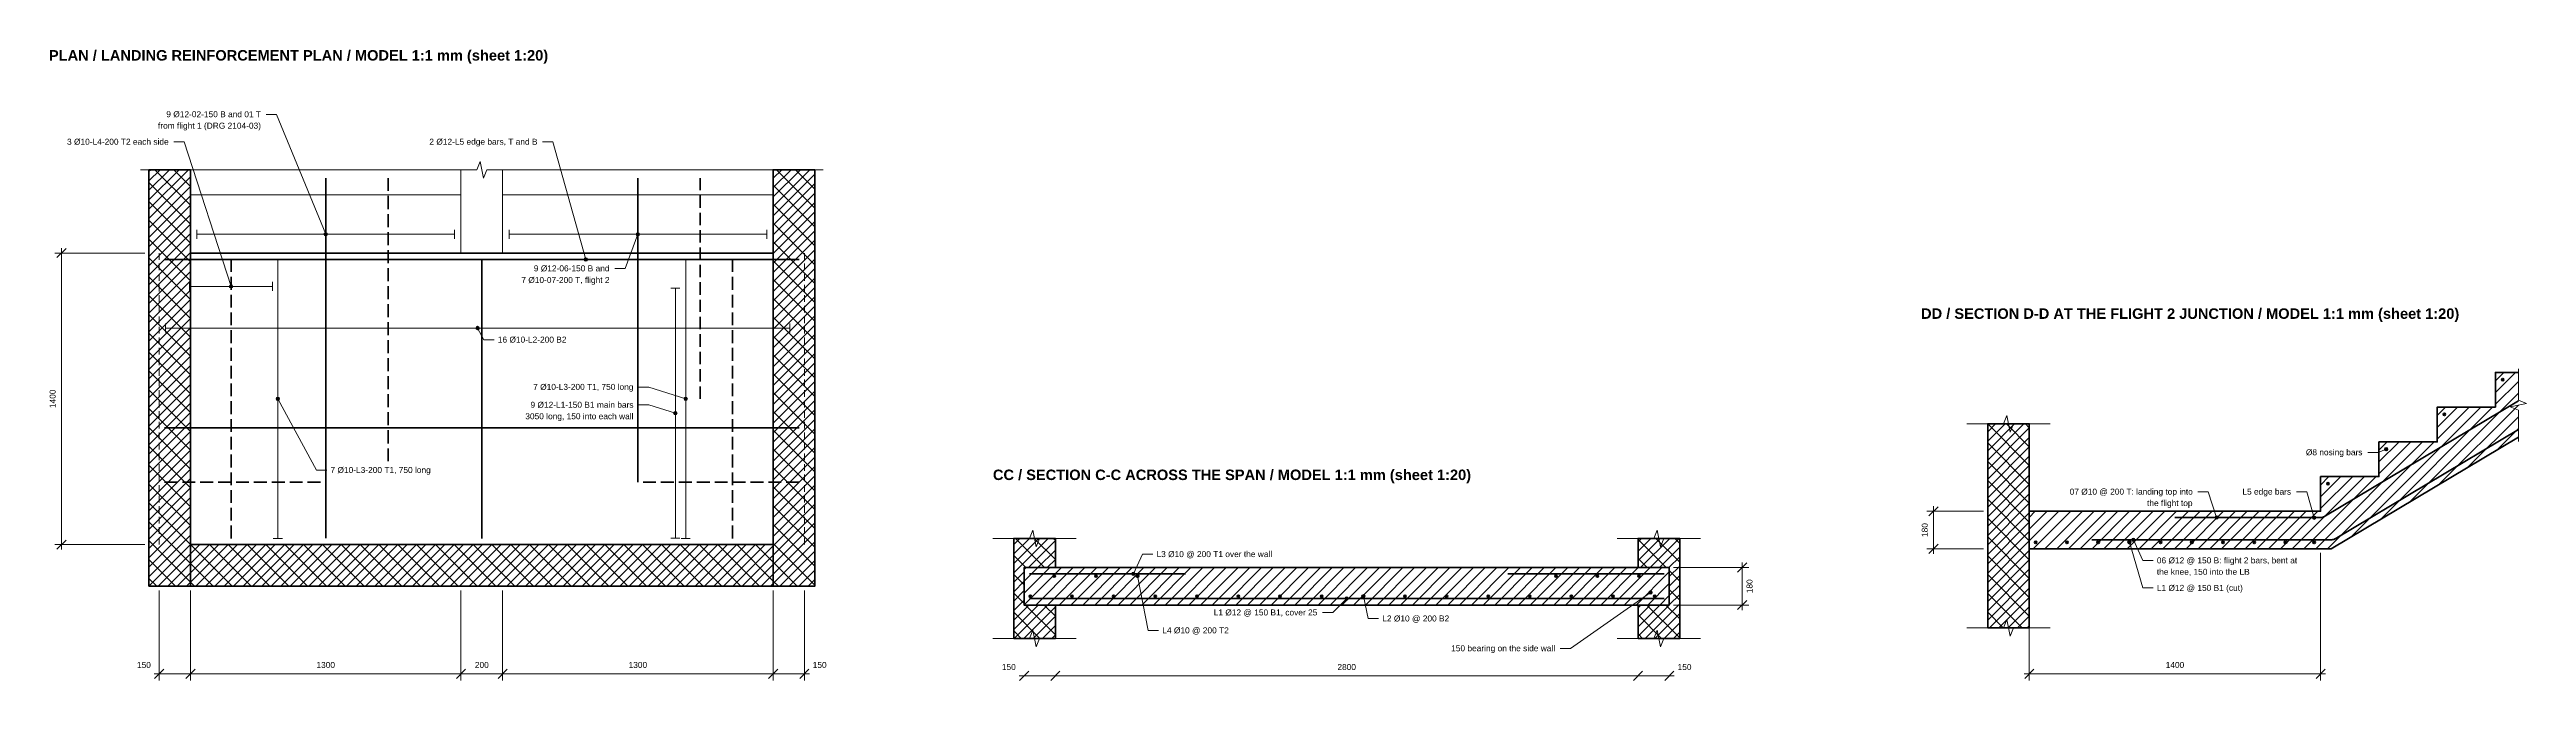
# Model space of a CAD drawing. Header units: millimetres. Extents: x 3 to 11905, y 0 to 3029.
import ezdxf
from ezdxf.enums import TextEntityAlignment as Align

# ---------------------------------------------------------------- set-up
doc = ezdxf.new("R2010")
doc.units = ezdxf.units.MM
for name, color, linetype, lineweight, true_color in [('A-BORDER', 7, 'Continuous', 18, 0x6f8794), ('A-DIMS', 7, 'Continuous', 15, 0x46606d), ('A-TEXT', 7, 'Continuous', 15, 0x1b2a33), ('A-WALL', 7, 'Continuous', 35, 0x3a4a54), ('S-CONC', 7, 'Continuous', 50, 0x1f2d36), ('S-CONC-BYD', 7, 'Continuous', 18, 0x5b6b74), ('S-HATCH', 7, 'Continuous', 9, 0x9aa5aa), ('S-HIDDEN', 7, 'Continuous', 18, 0x5b6b74), ('S-REBAR', 7, 'Continuous', 40, 0xb2361f)]:
    doc.layers.add(name, color=color, linetype=linetype, lineweight=lineweight, true_color=true_color)
doc.styles.add('STR_BOLD', font='arialbd.ttf')
doc.styles.add('STR_REGULAR', font='arial.ttf')

# ---------------------------------------------------------------- blocks, each defined once
blk = doc.blocks.new('2104_STAIR_LANDING_REINFORCEMENT_PLAN')
at = {"layer": 'A-DIMS'}
h = blk.add_hatch(color=256, dxfattribs=at)
edge = h.paths.add_edge_path()
edge.add_arc((650, 1490), 8.4, 0, 360)
h = blk.add_hatch(color=256, dxfattribs=at)
edge = h.paths.add_edge_path()
edge.add_arc((2150, 1490), 8.4, 0, 360)
h = blk.add_hatch(color=256, dxfattribs=at)
edge = h.paths.add_edge_path()
edge.add_arc((1900, 1369), 8.4, 0, 360)
h = blk.add_hatch(color=256, dxfattribs=at)
edge = h.paths.add_edge_path()
edge.add_arc((195, 1240), 8.4, 0, 360)
h = blk.add_hatch(color=256, dxfattribs=at)
edge = h.paths.add_edge_path()
edge.add_arc((1380, 1040), 8.4, 0, 360)
h = blk.add_hatch(color=256, dxfattribs=at)
edge = h.paths.add_edge_path()
edge.add_arc((420, 700), 8.4, 0, 360)
h = blk.add_hatch(color=256, dxfattribs=at)
edge = h.paths.add_edge_path()
edge.add_arc((2330, 631), 8.4, 0, 360)
h = blk.add_hatch(color=256, dxfattribs=at)
edge = h.paths.add_edge_path()
edge.add_arc((2380, 700), 8.4, 0, 360)
for p, q in [((31, 1468), (31, 1512)), ((31, 1490), (1269, 1490)), ((1269, 1468), (1269, 1512)), ((1531, 1468), (1531, 1512)), ((1531, 1490), (2769, 1490)), ((2769, 1468), (2769, 1512)), ((-220, 1400), (-652, 1400)), ((-620, -24), (-620, 1424)), ((442, 1370), (398, 1370)), ((420, 30), (420, 1370)), ((2402, 1370), (2358, 1370)), ((2380, 30), (2380, 1370)), ((-5, 1218), (-5, 1262)), ((-5, 1240), (395, 1240)), ((395, 1218), (395, 1262)), ((2352, 1231), (2308, 1231)), ((2330, 31), (2330, 1231)), ((-120, 1018), (-120, 1062)), ((-120, 1040), (2880, 1040)), ((2880, 1018), (2880, 1062)), ((-220, 0), (-652, 0)), ((442, 30), (398, 30)), ((2352, 31), (2308, 31)), ((2402, 30), (2358, 30)), ((-150, -220), (-150, -652)), ((0, -220), (0, -652)), ((0, -220), (0, -652)), ((1300, -220), (1300, -652)), ((1300, -220), (1300, -652)), ((1500, -220), (1500, -652)), ((1500, -220), (1500, -652)), ((2800, -220), (2800, -652)), ((2800, -220), (2800, -652)), ((2950, -220), (2950, -652)), ((-174, -620), (24, -620)), ((-24, -620), (1324, -620)), ((1276, -620), (1524, -620)), ((1476, -620), (2824, -620)), ((2776, -620), (2974, -620))]:
    blk.add_line(p, q, dxfattribs=at)
at = {"layer": 'A-DIMS', "lineweight": 30}
for p, q in [((-642, 1378), (-598, 1422)), ((-642, -22), (-598, 22)), ((-172, -642), (-128, -598)), ((-22, -642), (22, -598)), ((-22, -642), (22, -598)), ((1278, -642), (1322, -598)), ((1278, -642), (1322, -598)), ((1478, -642), (1522, -598)), ((1478, -642), (1522, -598)), ((2778, -642), (2822, -598)), ((2778, -642), (2822, -598)), ((2928, -642), (2972, -598))]:
    blk.add_line(p, q, dxfattribs=at)
at = {"layer": 'A-DIMS'}
for points in [[(363, 2065), (413, 2065), (650, 1490)], [(-80, 1934), (-30, 1934), (195, 1240)], [(1692, 1934), (1742, 1934), (1900, 1369)], [(-240, 1800), (1376, 1800), (1392, 1840), (1408, 1760), (1424, 1800), (3040, 1800)], [(2039, 1325), (2089, 1325), (2150, 1490)], [(1459, 984), (1409, 984), (1380, 1040)], [(2153, 756), (2203, 756), (2380, 700)], [(655, 358), (605, 358), (420, 700)], [(2153, 671), (2203, 671), (2330, 631)]]:
    blk.add_lwpolyline(points, dxfattribs=at)
for centre in [(650, 1490), (2150, 1490), (1900, 1369), (195, 1240), (1380, 1040), (420, 700), (2330, 631), (2380, 700)]:
    blk.add_circle(centre, 8.4, dxfattribs=at)
at = {"layer": 'A-WALL'}
for points in [[(-200, -200), (0, -200), (0, 1800), (-200, 1800)], [(2800, -200), (3000, -200), (3000, 1800), (2800, 1800)], [(0, -200), (2800, -200), (2800, 0), (0, 0)]]:
    blk.add_lwpolyline(points, close=True, dxfattribs=at)
at = {"layer": 'S-CONC'}
blk.add_lwpolyline([(0, 0), (2800, 0), (2800, 1400), (0, 1400)], close=True, dxfattribs=at)
at = {"layer": 'S-CONC-BYD'}
for p, q in [((0, 1400), (0, 1800)), ((1300, 1400), (1300, 1800)), ((1500, 1400), (1500, 1800)), ((2800, 1400), (2800, 1800)), ((0, 1680), (1300, 1680)), ((1500, 1680), (2800, 1680)), ((0, 1400), (1300, 1400)), ((1500, 1400), (2800, 1400))]:
    blk.add_line(p, q, dxfattribs=at)
at = {"layer": 'S-HATCH'}
for p, q in [((-200, 1610), (-10, 1800)), ((-200, 1655), (-55, 1800)), ((-200, 1701), (-101, 1800)), ((-200, 1746), (-146, 1800)), ((-200, 1791), (-191, 1800)), ((-171, 1800), (0, 1629)), ((-80, 1800), (0, 1720)), ((2800, 1623), (2977, 1800)), ((2800, 1669), (2931, 1800)), ((2800, 1714), (2886, 1800)), ((2800, 1759), (2841, 1800)), ((2816, 1800), (3000, 1616)), ((2907, 1800), (3000, 1707)), ((2997, 1800), (3000, 1797)), ((-200, 1565), (0, 1765)), ((-200, 1739), (0, 1539)), ((-200, 1520), (0, 1720)), ((-200, 1474), (0, 1674)), ((2800, 1578), (3000, 1778)), ((2800, 1533), (3000, 1733)), ((2800, 1725), (3000, 1525)), ((2800, 1488), (3000, 1688)), ((-200, 1648), (0, 1448)), ((-200, 1429), (0, 1629)), ((-200, 1384), (0, 1584)), ((-200, 1558), (0, 1358)), ((2800, 1442), (3000, 1642)), ((2800, 1635), (3000, 1435)), ((2800, 1397), (3000, 1597)), ((2800, 1352), (3000, 1552)), ((-200, 1339), (0, 1539)), ((-200, 1293), (0, 1493)), ((-200, 1467), (0, 1267)), ((-200, 1248), (0, 1448)), ((2800, 1544), (3000, 1344)), ((2800, 1307), (3000, 1507)), ((2800, 1261), (3000, 1461)), ((2800, 1454), (3000, 1254)), ((-200, 1203), (0, 1403)), ((-200, 1377), (0, 1177)), ((-200, 1158), (0, 1358)), ((-200, 1112), (0, 1312)), ((2800, 1216), (3000, 1416)), ((2800, 1171), (3000, 1371)), ((2800, 1363), (3000, 1163)), ((2800, 1126), (3000, 1326)), ((-200, 1286), (0, 1086)), ((-200, 1067), (0, 1267)), ((-200, 1022), (0, 1222)), ((-200, 1196), (0, 996)), ((2800, 1080), (3000, 1280)), ((2800, 1273), (3000, 1073)), ((2800, 1035), (3000, 1235)), ((-200, 977), (0, 1177)), ((-200, 931), (0, 1131)), ((-200, 1105), (0, 905)), ((-200, 886), (0, 1086)), ((2800, 990), (3000, 1190)), ((2800, 1182), (3000, 982)), ((2800, 945), (3000, 1145)), ((2800, 899), (3000, 1099)), ((2800, 1092), (3000, 892)), ((-200, 841), (0, 1041)), ((-200, 1015), (0, 815)), ((-200, 796), (0, 996)), ((2800, 854), (3000, 1054)), ((2800, 809), (3000, 1009)), ((2800, 1001), (3000, 801)), ((2800, 764), (3000, 964)), ((-200, 750), (0, 950)), ((-200, 924), (0, 724)), ((-200, 705), (0, 905)), ((-200, 660), (0, 860)), ((-200, 834), (0, 634)), ((2800, 718), (3000, 918)), ((2800, 911), (3000, 711)), ((2800, 673), (3000, 873)), ((-200, 615), (0, 815)), ((-200, 569), (0, 769)), ((-200, 743), (0, 543)), ((-200, 524), (0, 724)), ((2800, 628), (3000, 828)), ((2800, 820), (3000, 620)), ((2800, 583), (3000, 783)), ((2800, 537), (3000, 737)), ((2800, 730), (3000, 530)), ((-200, 479), (0, 679)), ((-200, 653), (0, 453)), ((-200, 434), (0, 634)), ((2800, 492), (3000, 692)), ((2800, 447), (3000, 647)), ((2800, 639), (3000, 439)), ((2800, 401), (3000, 601)), ((-200, 388), (0, 588)), ((-200, 562), (0, 362)), ((-200, 343), (0, 543)), ((-200, 298), (0, 498)), ((2800, 356), (3000, 556)), ((2800, 549), (3000, 349)), ((2800, 311), (3000, 511)), ((-200, 472), (0, 272)), ((-200, 253), (0, 453)), ((-200, 207), (0, 407)), ((-200, 381), (0, 181)), ((-200, 162), (0, 362)), ((2800, 266), (3000, 466)), ((2800, 458), (3000, 258)), ((2800, 220), (3000, 420)), ((2800, 175), (3000, 375)), ((2800, 368), (3000, 168)), ((-200, 117), (0, 317)), ((-200, 291), (0, 91)), ((-200, 72), (0, 272)), ((2800, 130), (3000, 330)), ((2800, 85), (3000, 285)), ((2800, 277), (3000, 77)), ((2800, 39), (3000, 239)), ((-200, 26), (0, 226)), ((-200, 200), (0, 0)), ((-200, -19), (0, 181)), ((-200, -64), (0, 136)), ((2800, -6), (3000, 194)), ((2800, 187), (3000, -13)), ((2800, -51), (3000, 149)), ((-200, 109), (0, -91)), ((-200, -109), (0, 91)), ((-200, -155), (0, 45)), ((-200, 19), (0, -181)), ((-200, -200), (0, 0)), ((0, -181), (181, 0)), ((0, -136), (136, 0)), ((0, -91), (91, 0)), ((0, -45), (45, 0)), ((0, 0), (200, -200)), ((26, -200), (226, 0)), ((72, -200), (272, 0)), ((91, 0), (291, -200)), ((117, -200), (317, 0)), ((162, -200), (362, 0)), ((181, 0), (381, -200)), ((207, -200), (407, 0)), ((253, -200), (453, 0)), ((272, 0), (472, -200)), ((298, -200), (498, 0)), ((343, -200), (543, 0)), ((362, 0), (562, -200)), ((388, -200), (588, 0)), ((434, -200), (634, 0)), ((453, 0), (653, -200)), ((479, -200), (679, 0)), ((524, -200), (724, 0)), ((543, 0), (743, -200)), ((569, -200), (769, 0)), ((615, -200), (815, 0)), ((634, 0), (834, -200)), ((660, -200), (860, 0)), ((705, -200), (905, 0)), ((724, 0), (924, -200)), ((750, -200), (950, 0)), ((796, -200), (996, 0)), ((815, 0), (1015, -200)), ((841, -200), (1041, 0)), ((886, -200), (1086, 0)), ((905, 0), (1105, -200)), ((931, -200), (1131, 0)), ((977, -200), (1177, 0)), ((996, 0), (1196, -200)), ((1022, -200), (1222, 0)), ((1067, -200), (1267, 0)), ((1086, 0), (1286, -200)), ((1112, -200), (1312, 0)), ((1158, -200), (1358, 0)), ((1177, 0), (1377, -200)), ((1203, -200), (1403, 0)), ((1248, -200), (1448, 0)), ((1267, 0), (1467, -200)), ((1293, -200), (1493, 0)), ((1339, -200), (1539, 0)), ((1384, -200), (1584, 0)), ((1429, -200), (1629, 0)), ((1448, 0), (1648, -200)), ((1474, -200), (1674, 0)), ((1520, -200), (1720, 0)), ((1539, 0), (1739, -200)), ((1565, -200), (1765, 0)), ((1610, -200), (1810, 0)), ((1629, 0), (1829, -200)), ((1655, -200), (1855, 0)), ((1701, -200), (1901, 0)), ((1720, 0), (1920, -200)), ((1746, -200), (1946, 0)), ((1791, -200), (1991, 0)), ((1810, 0), (2010, -200)), ((1836, -200), (2036, 0)), ((1882, -200), (2082, 0)), ((1901, 0), (2101, -200)), ((1927, -200), (2127, 0)), ((1972, -200), (2172, 0)), ((1991, 0), (2191, -200)), ((2017, -200), (2217, 0)), ((2063, -200), (2263, 0)), ((2082, 0), (2282, -200)), ((2108, -200), (2308, 0)), ((2153, -200), (2353, 0)), ((2172, 0), (2372, -200)), ((2199, -200), (2399, 0)), ((2244, -200), (2444, 0)), ((2263, 0), (2463, -200)), ((2289, -200), (2489, 0)), ((2334, -200), (2534, 0)), ((2353, 0), (2553, -200)), ((2380, -200), (2580, 0)), ((2425, -200), (2625, 0)), ((2444, 0), (2644, -200)), ((2470, -200), (2670, 0)), ((2515, -200), (2715, 0)), ((2534, 0), (2734, -200)), ((2561, -200), (2761, 0)), ((2625, 0), (2800, -175)), ((2715, 0), (2800, -85)), ((2800, -96), (3000, 104)), ((2800, 96), (3000, -104)), ((2800, -142), (3000, 58)), ((2800, -187), (3000, 13)), ((2800, 6), (3000, -194)), ((-200, -72), (-72, -200)), ((-155, -200), (0, -45)), ((-109, -200), (0, -91)), ((0, -91), (109, -200)), ((1358, 0), (1558, -200)), ((2606, -200), (2800, -6)), ((2651, -200), (2800, -51)), ((2696, -200), (2800, -96)), ((2800, -85), (2915, -200)), ((2832, -200), (3000, -32)), ((2877, -200), (3000, -77)), ((-200, -162), (-162, -200)), ((-64, -200), (0, -136)), ((-19, -200), (0, -181)), ((0, -181), (19, -200)), ((2742, -200), (2800, -142)), ((2787, -200), (2800, -187)), ((2800, -175), (2825, -200)), ((2923, -200), (3000, -123)), ((2968, -200), (3000, -168))]:
    blk.add_line(p, q, dxfattribs=at)
at = {"layer": 'S-HIDDEN'}
for p, q in [((-150, 1367), (-150, 1400)), ((-150, 1317), (-150, 1349)), ((2950, 1367), (2950, 1400)), ((2950, 1317), (2950, 1349)), ((-150, 1266), (-150, 1299)), ((-150, 1215), (-150, 1248)), ((-150, 1165), (-150, 1197)), ((2950, 1266), (2950, 1299)), ((2950, 1215), (2950, 1248)), ((2950, 1165), (2950, 1197)), ((-150, 1114), (-150, 1147)), ((-150, 1064), (-150, 1096)), ((2950, 1114), (2950, 1147)), ((2950, 1064), (2950, 1096)), ((-150, 1013), (-150, 1046)), ((-150, 962), (-150, 995)), ((2950, 1013), (2950, 1046)), ((2950, 962), (2950, 995)), ((-150, 912), (-150, 944)), ((-150, 861), (-150, 894)), ((-150, 810), (-150, 843)), ((2950, 912), (2950, 944)), ((2950, 861), (2950, 894)), ((2950, 810), (2950, 843)), ((-150, 760), (-150, 792)), ((-150, 709), (-150, 742)), ((2950, 760), (2950, 792)), ((2950, 709), (2950, 742)), ((-150, 658), (-150, 691)), ((-150, 608), (-150, 640)), ((2950, 658), (2950, 691)), ((2950, 608), (2950, 640)), ((-150, 557), (-150, 590)), ((-150, 506), (-150, 539)), ((-150, 456), (-150, 488)), ((2950, 557), (2950, 590)), ((2950, 506), (2950, 539)), ((2950, 456), (2950, 488)), ((-150, 405), (-150, 438)), ((-150, 354), (-150, 387)), ((2950, 405), (2950, 438)), ((2950, 354), (2950, 387)), ((-150, 304), (-150, 337)), ((-150, 253), (-150, 286)), ((2950, 304), (2950, 337)), ((2950, 253), (2950, 286)), ((-150, 203), (-150, 235)), ((-150, 152), (-150, 185)), ((-150, 101), (-150, 134)), ((2950, 203), (2950, 235)), ((2950, 152), (2950, 185)), ((2950, 101), (2950, 134)), ((-150, 51), (-150, 83)), ((-150, 0), (-150, 33)), ((2950, 51), (2950, 83)), ((2950, 0), (2950, 33))]:
    blk.add_line(p, q, dxfattribs=at)
at = {"layer": 'S-REBAR', "lineweight": 35}
for p, q in [((950, 1698), (950, 1760)), ((950, 1611), (950, 1674)), ((2450, 1701), (2450, 1760)), ((2450, 1617), (2450, 1677)), ((950, 1524), (950, 1587)), ((2450, 1534), (2450, 1593)), ((950, 1438), (950, 1500)), ((2450, 1450), (2450, 1510)), ((195, 1309), (195, 1370)), ((950, 1352), (950, 1414)), ((950, 1265), (950, 1328)), ((2450, 1367), (2450, 1426)), ((2450, 1284), (2450, 1343)), ((2605, 1309), (2605, 1370)), ((195, 1224), (195, 1285)), ((195, 1138), (195, 1200)), ((950, 1178), (950, 1241)), ((2450, 1200), (2450, 1260)), ((2605, 1224), (2605, 1285)), ((2605, 1138), (2605, 1200)), ((195, 1053), (195, 1114)), ((950, 1092), (950, 1154)), ((2450, 1117), (2450, 1176)), ((2450, 1034), (2450, 1093)), ((2605, 1053), (2605, 1114)), ((195, 968), (195, 1029)), ((950, 1006), (950, 1068)), ((950, 919), (950, 982)), ((2450, 950), (2450, 1010)), ((2605, 968), (2605, 1029)), ((195, 882), (195, 944)), ((195, 797), (195, 858)), ((950, 832), (950, 895)), ((2450, 867), (2450, 926)), ((2450, 783), (2450, 843)), ((2605, 882), (2605, 944)), ((2605, 797), (2605, 858)), ((195, 712), (195, 773)), ((950, 746), (950, 808)), ((950, 660), (950, 722)), ((2450, 700), (2450, 759)), ((2605, 712), (2605, 773)), ((195, 627), (195, 688)), ((195, 542), (195, 603)), ((950, 573), (950, 636)), ((2605, 627), (2605, 688)), ((2605, 542), (2605, 603)), ((195, 456), (195, 518)), ((950, 486), (950, 549)), ((2605, 456), (2605, 518)), ((195, 371), (195, 432)), ((950, 400), (950, 462)), ((2605, 371), (2605, 432)), ((-125, 300), (-63, 300)), ((-39, 300), (23, 300)), ((47, 300), (109, 300)), ((133, 300), (195, 300)), ((195, 286), (195, 347)), ((195, 200), (195, 262)), ((219, 300), (281, 300)), ((305, 300), (367, 300)), ((391, 300), (453, 300)), ((477, 300), (539, 300)), ((563, 300), (625, 300)), ((2175, 300), (2237, 300)), ((2261, 300), (2323, 300)), ((2347, 300), (2409, 300)), ((2433, 300), (2495, 300)), ((2519, 300), (2581, 300)), ((2605, 286), (2605, 347)), ((2605, 300), (2667, 300)), ((2605, 200), (2605, 262)), ((2691, 300), (2753, 300)), ((2777, 300), (2839, 300)), ((2863, 300), (2925, 300)), ((195, 115), (195, 176)), ((2605, 115), (2605, 176)), ((195, 30), (195, 91)), ((2605, 30), (2605, 91))]:
    blk.add_line(p, q, dxfattribs=at)
at = {"layer": 'S-REBAR', "lineweight": 40}
for points in [[(650, 31), (650, 1760)], [(2150, 300), (2150, 1760)], [(-125, 1369), (2925, 1369)], [(1400, 30), (1400, 1370)], [(-125, 560), (2925, 560)]]:
    blk.add_lwpolyline(points, dxfattribs=at)
at = {"layer": 'A-DIMS', "style": 'STR_REGULAR'}
blk.add_text('1400', height=28.7, rotation=90, dxfattribs=at).set_placement((-648, 700), align=Align.CENTER)
for p in [(-257, -592), (2990, -592)]:
    blk.add_text('150', height=28.7, dxfattribs=at).set_placement(p)
for s, p in [('1300', (650, -592)), ('200', (1400, -592)), ('1300', (2150, -592))]:
    blk.add_text(s, height=28.7, dxfattribs=at).set_placement(p, align=Align.CENTER)
at = {"layer": 'A-TEXT', "style": 'STR_REGULAR'}
for s, p in [('from flight 1 (DRG 2104-03)', (-156, 1997)), ('9 Ø12-02-150 B and 01 T', (-116, 2052)), ('3 Ø10-L4-200 T2 each side', (-593, 1920)), ('2 Ø12-L5 edge bars, T and B', (1148, 1920)), ('9 Ø12-06-150 B and', (1650, 1312)), ('7 Ø10-07-200 T, flight 2', (1590, 1256)), ('16 Ø10-L2-200 B2', (1477, 970)), ('7 Ø10-L3-200 T1, 750 long', (1647, 743)), ('3050 long, 150 into each wall', (1609, 602)), ('9 Ø12-L1-150 B1 main bars', (1634, 657)), ('7 Ø10-L3-200 T1, 750 long', (673, 344))]:
    blk.add_text(s, height=28.72, dxfattribs=at).set_placement(p)
blk = doc.blocks.new('2104_STAIR_LANDING_REINFORCEMENT_CC')
at = {"layer": 'A-DIMS'}
h = blk.add_hatch(color=256, dxfattribs=at)
edge = h.paths.add_edge_path()
edge.add_arc((375, 1470), 8.4, 0, 360)
h = blk.add_hatch(color=256, dxfattribs=at)
edge = h.paths.add_edge_path()
edge.add_arc((395, 1460), 8.4, 0, 360)
h = blk.add_hatch(color=256, dxfattribs=at)
edge = h.paths.add_edge_path()
edge.add_arc((1400, 1351), 8.4, 0, 360)
h = blk.add_hatch(color=256, dxfattribs=at)
edge = h.paths.add_edge_path()
edge.add_arc((1480, 1362), 8.4, 0, 360)
h = blk.add_hatch(color=256, dxfattribs=at)
edge = h.paths.add_edge_path()
edge.add_arc((2860, 1380), 8.4, 0, 360)
at = {"layer": 'S-REBAR'}
h = blk.add_hatch(color=256, dxfattribs=at)
edge = h.paths.add_edge_path()
edge.add_arc((-5, 1460), 5.6, 0, 360)
h = blk.add_hatch(color=256, dxfattribs=at)
edge = h.paths.add_edge_path()
edge.add_arc((195, 1460), 5.6, 0, 360)
h = blk.add_hatch(color=256, dxfattribs=at)
edge = h.paths.add_edge_path()
edge.add_arc((395, 1460), 5.6, 0, 360)
h = blk.add_hatch(color=256, dxfattribs=at)
edge = h.paths.add_edge_path()
edge.add_arc((2405, 1460), 5.6, 0, 360)
h = blk.add_hatch(color=256, dxfattribs=at)
edge = h.paths.add_edge_path()
edge.add_arc((2605, 1460), 5.6, 0, 360)
h = blk.add_hatch(color=256, dxfattribs=at)
edge = h.paths.add_edge_path()
edge.add_arc((2805, 1460), 5.6, 0, 360)
h = blk.add_hatch(color=256, dxfattribs=at)
edge = h.paths.add_edge_path()
edge.add_arc((-120, 1362), 5.6, 0, 360)
h = blk.add_hatch(color=256, dxfattribs=at)
edge = h.paths.add_edge_path()
edge.add_arc((80, 1362), 5.6, 0, 360)
h = blk.add_hatch(color=256, dxfattribs=at)
edge = h.paths.add_edge_path()
edge.add_arc((280, 1362), 5.6, 0, 360)
h = blk.add_hatch(color=256, dxfattribs=at)
edge = h.paths.add_edge_path()
edge.add_arc((480, 1362), 5.6, 0, 360)
h = blk.add_hatch(color=256, dxfattribs=at)
edge = h.paths.add_edge_path()
edge.add_arc((680, 1362), 5.6, 0, 360)
h = blk.add_hatch(color=256, dxfattribs=at)
edge = h.paths.add_edge_path()
edge.add_arc((880, 1362), 5.6, 0, 360)
h = blk.add_hatch(color=256, dxfattribs=at)
edge = h.paths.add_edge_path()
edge.add_arc((1080, 1362), 5.6, 0, 360)
h = blk.add_hatch(color=256, dxfattribs=at)
edge = h.paths.add_edge_path()
edge.add_arc((1280, 1362), 5.6, 0, 360)
h = blk.add_hatch(color=256, dxfattribs=at)
edge = h.paths.add_edge_path()
edge.add_arc((1480, 1362), 5.6, 0, 360)
h = blk.add_hatch(color=256, dxfattribs=at)
edge = h.paths.add_edge_path()
edge.add_arc((1680, 1362), 5.6, 0, 360)
h = blk.add_hatch(color=256, dxfattribs=at)
edge = h.paths.add_edge_path()
edge.add_arc((1880, 1362), 5.6, 0, 360)
h = blk.add_hatch(color=256, dxfattribs=at)
edge = h.paths.add_edge_path()
edge.add_arc((2080, 1362), 5.6, 0, 360)
h = blk.add_hatch(color=256, dxfattribs=at)
edge = h.paths.add_edge_path()
edge.add_arc((2280, 1362), 5.6, 0, 360)
h = blk.add_hatch(color=256, dxfattribs=at)
edge = h.paths.add_edge_path()
edge.add_arc((2480, 1362), 5.6, 0, 360)
h = blk.add_hatch(color=256, dxfattribs=at)
edge = h.paths.add_edge_path()
edge.add_arc((2680, 1362), 5.6, 0, 360)
h = blk.add_hatch(color=256, dxfattribs=at)
edge = h.paths.add_edge_path()
edge.add_arc((2880, 1362), 5.6, 0, 360)
at = {"layer": 'A-DIMS'}
for p, q in [((2970, 1500), (3332, 1500)), ((3300, 1296), (3300, 1524)), ((2970, 1320), (3332, 1320)), ((-174, 980), (24, 980)), ((-24, 980), (2824, 980)), ((2776, 980), (2974, 980))]:
    blk.add_line(p, q, dxfattribs=at)
at = {"layer": 'A-DIMS', "lineweight": 30}
for p, q in [((3278, 1478), (3322, 1522)), ((3278, 1298), (3322, 1342)), ((-172, 958), (-128, 1002)), ((-22, 958), (22, 1002)), ((-22, 958), (22, 1002)), ((2778, 958), (2822, 1002)), ((2778, 958), (2822, 1002)), ((2928, 958), (2972, 1002))]:
    blk.add_line(p, q, dxfattribs=at)
at = {"layer": 'A-DIMS'}
for points in [[(-300, 1640), (-124, 1640), (-108, 1680), (-92, 1600), (-76, 1640), (100, 1640)], [(2700, 1640), (2876, 1640), (2892, 1680), (2908, 1600), (2924, 1640), (3100, 1640)], [(468, 1564), (418, 1564), (375, 1470)], [(496, 1197), (446, 1197), (395, 1460)], [(1283, 1284), (1333, 1284), (1400, 1351)], [(1553, 1255), (1503, 1255), (1480, 1362)], [(2426, 1111), (2476, 1111), (2860, 1380)], [(-300, 1160), (-124, 1160), (-108, 1200), (-92, 1120), (-76, 1160), (100, 1160)], [(2700, 1160), (2876, 1160), (2892, 1200), (2908, 1120), (2924, 1160), (3100, 1160)]]:
    blk.add_lwpolyline(points, dxfattribs=at)
for centre in [(375, 1470), (395, 1460), (1400, 1351), (1480, 1362), (2860, 1380)]:
    blk.add_circle(centre, 8.4, dxfattribs=at)
at = {"layer": 'A-WALL'}
for points in [[(-200, 1160), (0, 1160), (0, 1320), (-150, 1320), (-150, 1500), (0, 1500), (0, 1640), (-200, 1640)], [(3000, 1160), (2800, 1160), (2800, 1320), (2950, 1320), (2950, 1500), (2800, 1500), (2800, 1640), (3000, 1640)]]:
    blk.add_lwpolyline(points, close=True, dxfattribs=at)
at = {"layer": 'S-CONC'}
blk.add_lwpolyline([(-150, 1320), (2950, 1320), (2950, 1500), (-150, 1500)], close=True, dxfattribs=at)
at = {"layer": 'S-HATCH'}
for p, q in [((-200, 1474), (-34, 1640)), ((-200, 1520), (-80, 1640)), ((-200, 1565), (-125, 1640)), ((-200, 1610), (-170, 1640)), ((-200, 1558), (-142, 1500)), ((-192, 1640), (-52, 1500)), ((-129, 1500), (0, 1629)), ((-101, 1640), (0, 1539)), ((-84, 1500), (0, 1584)), ((-11, 1640), (0, 1629)), ((2800, 1533), (2907, 1640)), ((2800, 1578), (2862, 1640)), ((2800, 1623), (2817, 1640)), ((2800, 1635), (2935, 1500)), ((2812, 1500), (2952, 1640)), ((2858, 1500), (2998, 1640)), ((2885, 1640), (3000, 1525)), ((2903, 1500), (3000, 1597)), ((2948, 1500), (3000, 1552)), ((2976, 1640), (3000, 1616)), ((-200, 1429), (-150, 1479)), ((-200, 1467), (-150, 1417)), ((-200, 1384), (-150, 1434)), ((-150, 1321), (29, 1500)), ((-150, 1377), (-27, 1500)), ((-150, 1434), (-84, 1500)), ((-150, 1490), (-140, 1500)), ((-94, 1320), (86, 1500)), ((-39, 1500), (0, 1539)), ((-38, 1320), (142, 1500)), ((19, 1320), (199, 1500)), ((75, 1320), (255, 1500)), ((132, 1320), (312, 1500)), ((189, 1320), (369, 1500)), ((245, 1320), (425, 1500)), ((302, 1320), (482, 1500)), ((358, 1320), (538, 1500)), ((415, 1320), (595, 1500)), ((471, 1320), (651, 1500)), ((528, 1320), (708, 1500)), ((585, 1320), (765, 1500)), ((641, 1320), (821, 1500)), ((698, 1320), (878, 1500)), ((754, 1320), (934, 1500)), ((811, 1320), (991, 1500)), ((867, 1320), (1047, 1500)), ((924, 1320), (1104, 1500)), ((981, 1320), (1161, 1500)), ((1037, 1320), (1217, 1500)), ((1094, 1320), (1274, 1500)), ((1150, 1320), (1330, 1500)), ((1207, 1320), (1387, 1500)), ((1263, 1320), (1443, 1500)), ((1320, 1320), (1500, 1500)), ((1377, 1320), (1557, 1500)), ((1433, 1320), (1613, 1500)), ((1490, 1320), (1670, 1500)), ((1546, 1320), (1726, 1500)), ((1603, 1320), (1783, 1500)), ((1659, 1320), (1839, 1500)), ((1716, 1320), (1896, 1500)), ((1773, 1320), (1953, 1500)), ((1829, 1320), (2009, 1500)), ((1886, 1320), (2066, 1500)), ((1942, 1320), (2122, 1500)), ((1999, 1320), (2179, 1500)), ((2055, 1320), (2235, 1500)), ((2112, 1320), (2292, 1500)), ((2169, 1320), (2349, 1500)), ((2225, 1320), (2405, 1500)), ((2282, 1320), (2462, 1500)), ((2338, 1320), (2518, 1500)), ((2395, 1320), (2575, 1500)), ((2451, 1320), (2631, 1500)), ((2508, 1320), (2688, 1500)), ((2565, 1320), (2745, 1500)), ((2621, 1320), (2801, 1500)), ((2678, 1320), (2858, 1500)), ((2734, 1320), (2914, 1500)), ((2791, 1320), (2950, 1479)), ((2800, 1544), (2844, 1500)), ((2950, 1457), (3000, 1507)), ((2950, 1485), (3000, 1435)), ((2950, 1411), (3000, 1461)), ((-200, 1339), (-150, 1389)), ((-200, 1377), (-150, 1327)), ((-200, 1293), (-150, 1343)), ((-200, 1203), (-83, 1320)), ((-200, 1248), (-128, 1320)), ((-198, 1160), (-38, 1320)), ((-152, 1160), (0, 1312)), ((-143, 1320), (0, 1177)), ((-53, 1320), (0, 1267)), ((2800, 1171), (2949, 1320)), ((2800, 1216), (2904, 1320)), ((2800, 1261), (2859, 1320)), ((2800, 1307), (2813, 1320)), ((2834, 1160), (3000, 1326)), ((2843, 1320), (3000, 1163)), ((2847, 1320), (2950, 1423)), ((2904, 1320), (2950, 1366)), ((2934, 1320), (3000, 1254)), ((2950, 1366), (3000, 1416)), ((2950, 1394), (3000, 1344)), ((2950, 1321), (3000, 1371)), ((-200, 1286), (-74, 1160)), ((-200, 1196), (-164, 1160)), ((-107, 1160), (0, 1267)), ((-62, 1160), (0, 1222)), ((2800, 1273), (2913, 1160)), ((2880, 1160), (3000, 1280)), ((2925, 1160), (3000, 1235)), ((-17, 1160), (0, 1177)), ((2800, 1182), (2822, 1160)), ((2970, 1160), (3000, 1190))]:
    blk.add_line(p, q, dxfattribs=at)
at = {"layer": 'S-REBAR', "lineweight": 35}
for points in [[(-125, 1470), (625, 1470)], [(2175, 1470), (2925, 1470)]]:
    blk.add_lwpolyline(points, dxfattribs=at)
at = {"layer": 'S-REBAR', "lineweight": 40}
blk.add_lwpolyline([(-125, 1351), (2925, 1351)], dxfattribs=at)
at = {"layer": 'S-REBAR'}
for centre in [(-5, 1460), (195, 1460), (395, 1460), (2405, 1460), (2605, 1460), (2805, 1460), (-120, 1362), (80, 1362), (280, 1362), (480, 1362), (680, 1362), (880, 1362), (1080, 1362), (1280, 1362), (1480, 1362), (1680, 1362), (1880, 1362), (2080, 1362), (2280, 1362), (2480, 1362), (2680, 1362), (2880, 1362)]:
    blk.add_circle(centre, 5.6, dxfattribs=at)
at = {"layer": 'A-DIMS', "style": 'STR_REGULAR'}
blk.add_text('180', height=28.7, rotation=90, dxfattribs=at).set_placement((3350, 1410), align=Align.CENTER)
for p in [(-257, 1008), (2990, 1008)]:
    blk.add_text('150', height=28.7, dxfattribs=at).set_placement(p)
blk.add_text('2800', height=28.7, dxfattribs=at).set_placement((1400, 1008), align=Align.CENTER)
at = {"layer": 'A-TEXT', "style": 'STR_REGULAR'}
for s, p in [('L3 Ø10 @ 200 T1 over the wall', (486, 1550)), ('L4 Ø10 @ 200 T2', (514, 1184)), ('L1 Ø12 @ 150 B1, cover 25', (761, 1270)), ('L2 Ø10 @ 200 B2', (1571, 1241)), ('150 bearing on the side wall', (1902, 1098))]:
    blk.add_text(s, height=28.72, dxfattribs=at).set_placement(p)
blk = doc.blocks.new('2104_STAIR_LANDING_REINFORCEMENT_DD')
at = {"layer": 'A-DIMS'}
h = blk.add_hatch(color=256, dxfattribs=at)
edge = h.paths.add_edge_path()
edge.add_arc((1715, 1798), 8.4, 0, 360)
h = blk.add_hatch(color=256, dxfattribs=at)
edge = h.paths.add_edge_path()
edge.add_arc((900, 1470), 8.4, 0, 360)
h = blk.add_hatch(color=256, dxfattribs=at)
edge = h.paths.add_edge_path()
edge.add_arc((1369, 1469), 8.4, 0, 360)
h = blk.add_hatch(color=256, dxfattribs=at)
edge = h.paths.add_edge_path()
edge.add_arc((481, 1351), 8.4, 0, 360)
h = blk.add_hatch(color=256, dxfattribs=at)
edge = h.paths.add_edge_path()
edge.add_arc((500, 1363), 8.4, 0, 360)
at = {"layer": 'S-REBAR'}
h = blk.add_hatch(color=256, dxfattribs=at)
edge = h.paths.add_edge_path()
edge.add_arc((2275, 2132), 5.6, 0, 360)
h = blk.add_hatch(color=256, dxfattribs=at)
edge = h.paths.add_edge_path()
edge.add_arc((1995, 1965), 5.6, 0, 360)
h = blk.add_hatch(color=256, dxfattribs=at)
edge = h.paths.add_edge_path()
edge.add_arc((1715, 1798), 5.6, 0, 360)
h = blk.add_hatch(color=256, dxfattribs=at)
edge = h.paths.add_edge_path()
edge.add_arc((1435, 1632), 5.6, 0, 360)
h = blk.add_hatch(color=256, dxfattribs=at)
edge = h.paths.add_edge_path()
edge.add_arc((1369, 1469), 6, 0, 360)
h = blk.add_hatch(color=256, dxfattribs=at)
edge = h.paths.add_edge_path()
edge.add_arc((31, 1351), 6, 0, 360)
h = blk.add_hatch(color=256, dxfattribs=at)
edge = h.paths.add_edge_path()
edge.add_arc((181, 1351), 6, 0, 360)
h = blk.add_hatch(color=256, dxfattribs=at)
edge = h.paths.add_edge_path()
edge.add_arc((331, 1351), 6, 0, 360)
h = blk.add_hatch(color=256, dxfattribs=at)
edge = h.paths.add_edge_path()
edge.add_arc((481, 1351), 6, 0, 360)
h = blk.add_hatch(color=256, dxfattribs=at)
edge = h.paths.add_edge_path()
edge.add_arc((631, 1351), 6, 0, 360)
h = blk.add_hatch(color=256, dxfattribs=at)
edge = h.paths.add_edge_path()
edge.add_arc((781, 1351), 6, 0, 360)
h = blk.add_hatch(color=256, dxfattribs=at)
edge = h.paths.add_edge_path()
edge.add_arc((931, 1351), 6, 0, 360)
h = blk.add_hatch(color=256, dxfattribs=at)
edge = h.paths.add_edge_path()
edge.add_arc((1081, 1351), 6, 0, 360)
h = blk.add_hatch(color=256, dxfattribs=at)
edge = h.paths.add_edge_path()
edge.add_arc((1231, 1351), 6, 0, 360)
h = blk.add_hatch(color=256, dxfattribs=at)
edge = h.paths.add_edge_path()
edge.add_arc((1369, 1351), 6, 0, 360)
at = {"layer": 'A-DIMS'}
for p, q in [((-220, 1500), (-492, 1500)), ((-460, 1296), (-460, 1524)), ((-220, 1320), (-492, 1320)), ((0, 1300), (0, 688)), ((1400, 1300), (1400, 688)), ((-24, 720), (1424, 720))]:
    blk.add_line(p, q, dxfattribs=at)
at = {"layer": 'A-DIMS', "lineweight": 30}
for p, q in [((-482, 1478), (-438, 1522)), ((-482, 1298), (-438, 1342)), ((-22, 698), (22, 742)), ((1378, 698), (1422, 742))]:
    blk.add_line(p, q, dxfattribs=at)
at = {"layer": 'A-DIMS'}
for points in [[(2350, 1835), (2350, 1986), (2310, 2002), (2390, 2018), (2350, 2034), (2350, 2184)], [(-300, 1920), (-124, 1920), (-108, 1960), (-92, 1880), (-76, 1920), (100, 1920)], [(1626, 1782), (1676, 1782), (1715, 1798)], [(810, 1594), (860, 1594), (900, 1470)], [(1284, 1594), (1334, 1594), (1369, 1469)], [(595, 1132), (545, 1132), (481, 1351)], [(595, 1264), (545, 1264), (500, 1363)], [(-300, 940), (-124, 940), (-108, 980), (-92, 900), (-76, 940), (100, 940)]]:
    blk.add_lwpolyline(points, dxfattribs=at)
for centre in [(1715, 1798), (900, 1470), (1369, 1469), (481, 1351), (500, 1363)]:
    blk.add_circle(centre, 8.4, dxfattribs=at)
at = {"layer": 'A-WALL'}
blk.add_lwpolyline([(-200, 940), (0, 940), (0, 1920), (-200, 1920)], close=True, dxfattribs=at)
at = {"layer": 'S-CONC'}
for points in [[(2350, 2167), (2240, 2167), (2240, 2000), (1960, 2000), (1960, 1833), (1680, 1833), (1680, 1667), (1400, 1667), (1400, 1500), (0, 1500), (0, 1320)], [(0, 1320), (1450, 1320), (2350, 1856)]]:
    blk.add_lwpolyline(points, dxfattribs=at)
at = {"layer": 'S-HATCH'}
for p, q in [((2240, 2070), (2336, 2167)), ((2240, 2127), (2280, 2167)), ((1828, 1545), (2350, 2067)), ((2240, 2014), (2350, 2123)), ((-200, 1746), (-26, 1920)), ((-200, 1791), (-71, 1920)), ((-200, 1836), (-116, 1920)), ((-200, 1882), (-162, 1920)), ((-200, 1920), (0, 1720)), ((-110, 1920), (0, 1810)), ((-19, 1920), (0, 1901)), ((1549, 1379), (2170, 2000)), ((1689, 1462), (2226, 2000)), ((1960, 1847), (2113, 2000)), ((1960, 1903), (2057, 2000)), ((1960, 1960), (2000, 2000)), ((1968, 1629), (2350, 2010)), ((2108, 1712), (2350, 1954)), ((-200, 1701), (0, 1901)), ((-200, 1655), (0, 1855)), ((-200, 1829), (0, 1629)), ((-200, 1610), (0, 1810)), ((1377, 1320), (1890, 1833)), ((1433, 1320), (1946, 1833)), ((1680, 1680), (1833, 1833)), ((1680, 1737), (1777, 1833)), ((1680, 1793), (1720, 1833)), ((2248, 1795), (2350, 1897)), ((-200, 1565), (0, 1765)), ((-200, 1739), (0, 1539)), ((-200, 1520), (0, 1720)), ((-200, 1474), (0, 1674)), ((1263, 1320), (1610, 1667)), ((1320, 1320), (1667, 1667)), ((1400, 1513), (1554, 1667)), ((1400, 1570), (1497, 1667)), ((1400, 1626), (1440, 1667)), ((-200, 1648), (0, 1448)), ((-200, 1429), (0, 1629)), ((-200, 1384), (0, 1584)), ((-200, 1558), (0, 1358)), ((-200, 1339), (0, 1539)), ((-200, 1293), (0, 1493)), ((-200, 1467), (0, 1267)), ((-200, 1248), (0, 1448)), ((0, 1358), (142, 1500)), ((0, 1414), (86, 1500)), ((0, 1471), (29, 1500)), ((19, 1320), (199, 1500)), ((75, 1320), (255, 1500)), ((132, 1320), (312, 1500)), ((189, 1320), (369, 1500)), ((245, 1320), (425, 1500)), ((302, 1320), (482, 1500)), ((358, 1320), (538, 1500)), ((415, 1320), (595, 1500)), ((471, 1320), (651, 1500)), ((528, 1320), (708, 1500)), ((585, 1320), (765, 1500)), ((641, 1320), (821, 1500)), ((698, 1320), (878, 1500)), ((754, 1320), (934, 1500)), ((811, 1320), (991, 1500)), ((867, 1320), (1047, 1500)), ((924, 1320), (1104, 1500)), ((981, 1320), (1161, 1500)), ((1037, 1320), (1217, 1500)), ((1094, 1320), (1274, 1500)), ((1150, 1320), (1330, 1500)), ((1207, 1320), (1387, 1500)), ((-200, 1203), (0, 1403)), ((-200, 1377), (0, 1177)), ((-200, 1158), (0, 1358)), ((-200, 1112), (0, 1312)), ((-200, 1286), (0, 1086)), ((-200, 1067), (0, 1267)), ((-200, 1022), (0, 1222)), ((-200, 1196), (0, 996)), ((-200, 977), (0, 1177)), ((-200, 1105), (-35, 940)), ((-191, 940), (0, 1131)), ((-146, 940), (0, 1086)), ((-200, 1015), (-125, 940)), ((-101, 940), (0, 1041)), ((-56, 940), (0, 996)), ((-10, 940), (0, 950))]:
    blk.add_line(p, q, dxfattribs=at)
at = {"layer": 'S-REBAR', "lineweight": 35}
blk.add_lwpolyline([(700, 1470), (1400, 1470), (1400, 1470), (1400, 1470), (1400, 1470), (1400, 1470), (1400, 1470), (1400, 1470), (1402, 1470), (1403, 1470), (1403, 1470), (1403, 1470), (1403, 1470), (1403, 1470), (1403, 1470), (1405, 1470), (1405, 1470), (1405, 1470), (1405, 1470), (1405, 1470), (1405, 1471), (1406, 1471), (1408, 1471), (1408, 1471), (1408, 1471), (1408, 1471), (1408, 1471), (1408, 1471), (1408, 1471), (1410, 1472), (1410, 1472), (1410, 1472), (1411, 1472), (1411, 1472), (1411, 1472), (1411, 1472), (1413, 1473), (1413, 1473), (1413, 1473), (1413, 1473), (1413, 1473), (1413, 1473), (1413, 1473), (1415, 1474), (1415, 1474), (1415, 1474), (1415, 1474), (1415, 1474), (1415, 1474), (1415, 1474), (2350, 2030)], dxfattribs=at)
at = {"layer": 'S-REBAR', "lineweight": 40}
blk.add_lwpolyline([(300, 1363), (1451, 1363), (1451, 1363), (1451, 1363), (1451, 1363), (1451, 1363), (1451, 1363), (1451, 1363), (1454, 1363), (1454, 1363), (1454, 1363), (1454, 1363), (1455, 1363), (1455, 1363), (1455, 1363), (1457, 1364), (1457, 1364), (1458, 1364), (1458, 1364), (1458, 1364), (1458, 1364), (1458, 1364), (1461, 1364), (1461, 1364), (1461, 1364), (1461, 1364), (1461, 1364), (1461, 1364), (1461, 1364), (1464, 1365), (1464, 1365), (1464, 1365), (1464, 1365), (1464, 1365), (1464, 1365), (1464, 1365), (1467, 1366), (1467, 1366), (1467, 1367), (1467, 1367), (1467, 1367), (1467, 1367), (1467, 1367), (1470, 1368), (1470, 1368), (1470, 1368), (1470, 1368), (1470, 1368), (1470, 1368), (1470, 1368), (2350, 1892)], dxfattribs=at)
at = {"layer": 'S-REBAR'}
for centre, radius in [((2275, 2132), 5.6), ((1995, 1965), 5.6), ((1715, 1798), 5.6), ((1435, 1632), 5.6), ((1369, 1469), 6), ((31, 1351), 6), ((181, 1351), 6), ((331, 1351), 6), ((481, 1351), 6), ((631, 1351), 6), ((781, 1351), 6), ((931, 1351), 6), ((1081, 1351), 6), ((1231, 1351), 6), ((1369, 1351), 6)]:
    blk.add_circle(centre, radius, dxfattribs=at)
at = {"layer": 'A-DIMS', "style": 'STR_REGULAR'}
blk.add_text('180', height=28.7, rotation=90, dxfattribs=at).set_placement((-488, 1410), align=Align.CENTER)
blk.add_text('1400', height=28.7, dxfattribs=at).set_placement((700, 748), align=Align.CENTER)
at = {"layer": 'A-TEXT', "style": 'STR_REGULAR'}
for s, p in [('Ø8 nosing bars', (1329, 1769)), ('07 Ø10 @ 200 T: landing top into', (194, 1580)), ('the flight top', (566, 1525)), ('L5 edge bars', (1024, 1580)), ('the knee, 150 into the LB', (613, 1195)), ('06 Ø12 @ 150 B: flight 2 bars, bent at', (613, 1250)), ('L1 Ø12 @ 150 B1 (cut)', (613, 1118))]:
    blk.add_text(s, height=28.72, dxfattribs=at).set_placement(p)

msp = doc.modelspace()

# ---------------------------------------------------------------- block references
at = {"layer": 'A-BORDER'}
for name, p in [('2104_STAIR_LANDING_REINFORCEMENT_PLAN', (680, 652)), ('2104_STAIR_LANDING_REINFORCEMENT_DD', (9516, -688)), ('2104_STAIR_LANDING_REINFORCEMENT_CC', (4836, -958))]:
    msp.add_blockref(name, p, dxfattribs=at)

# ---------------------------------------------------------------- texts
at = {"layer": 'A-TEXT', "style": 'STR_BOLD'}
for s, p in [('PLAN / LANDING REINFORCEMENT PLAN / MODEL 1:1 mm (sheet 1:20)', (0, 2976)), ('DD / SECTION D-D AT THE FLIGHT 2 JUNCTION / MODEL 1:1 mm (sheet 1:20)', (8996, 1736)), ('CC / SECTION C-C ACROSS THE SPAN / MODEL 1:1 mm (sheet 1:20)', (4536, 962))]:
    msp.add_text(s, height=50.26, dxfattribs=at).set_placement(p)

doc.saveas('drawing.dxf')
